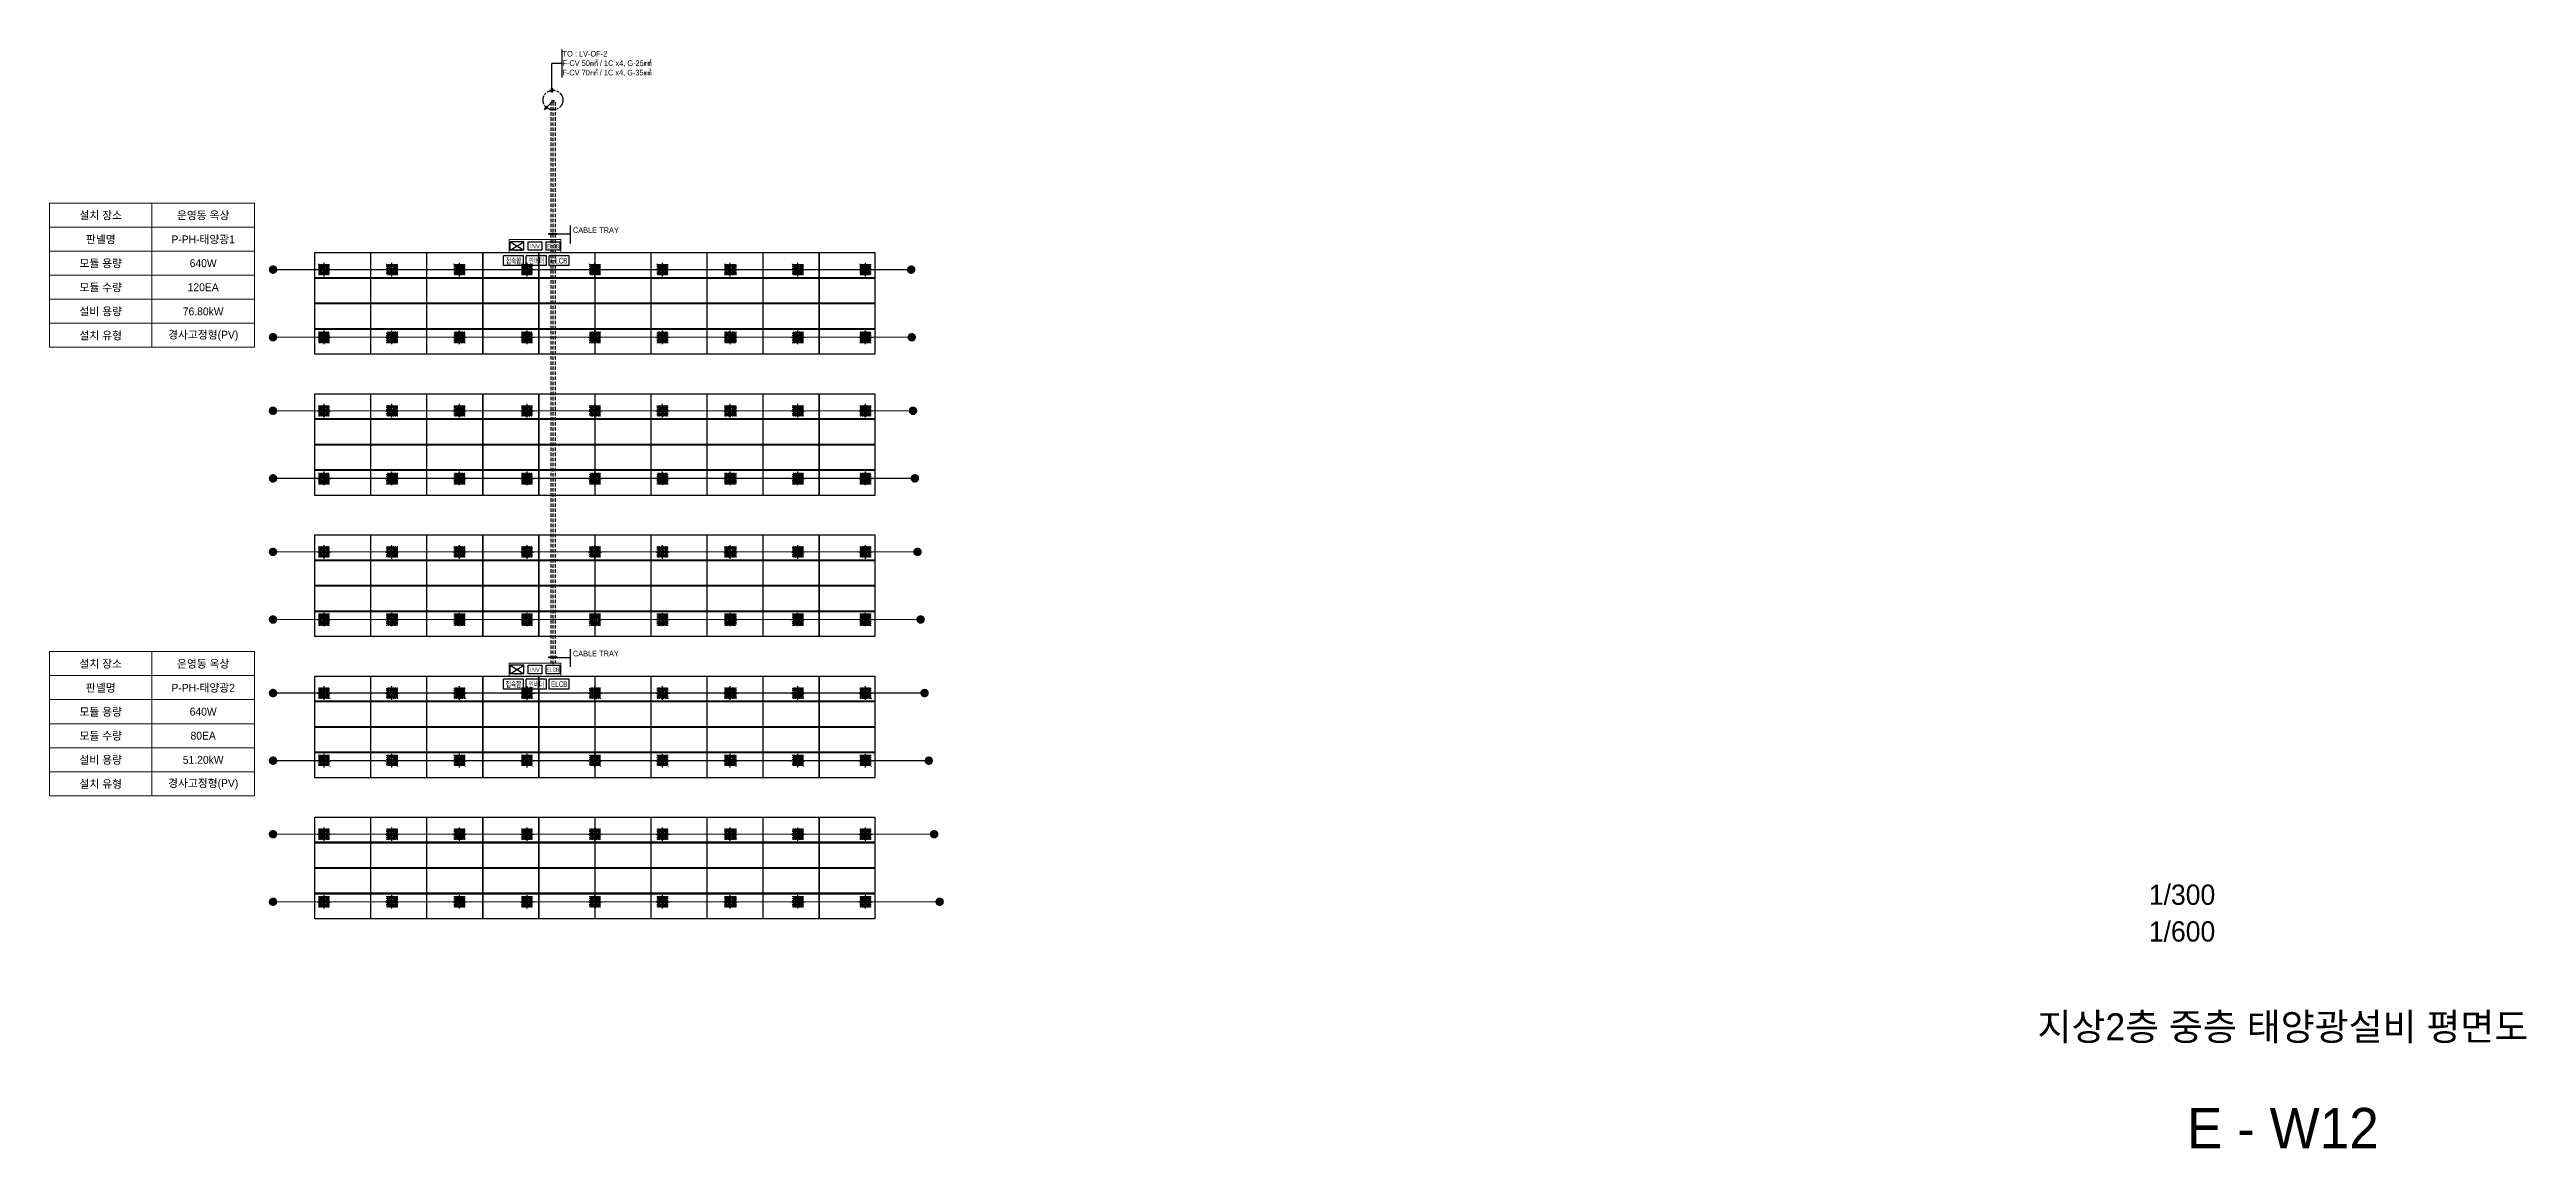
# Model space of a CAD drawing. Header units: millimetres. Extents: x 37541 to 999880, y 4425 to 1416340.
# Drawn here: x 134246 to 244047, y 33790 to 82544 of the extents above; entities that cross this region are included whole.
import ezdxf
from ezdxf.enums import TextEntityAlignment as Align

# ---------------------------------------------------------------- set-up
doc = ezdxf.new("R2010")
doc.units = ezdxf.units.MM
doc.header["$LTSCALE"] = 150
for name, pattern in [('C2', [18.5, 13.5, -2, 1, -2]), ('CENTER', [23.9, 20.4, -1.4, 0.7, -1.4]), ('CENTERX2', [4, 2.5, -0.5, 0.5, -0.5]), ('DASHEDX2', [1.5, 1, -0.5])]:
    doc.linetypes.add(name, pattern=pattern)
doc.layers.get('0').update_dxf_attribs({"lineweight": 0})
for name, color, linetype in [('------99 Grounding and Lightning', 3, 'Continuous'), ('-----09 E-WIRE-GV', 2, 'Continuous'), ('-----20 태양광', 3, 'Continuous'), ('-----41 Drawing Title', 2, 'Continuous'), ('-----42 Drawing Number', 2, 'Continuous'), ('-----43 Drawing Scale', 3, 'Continuous'), ('1', 1, 'Continuous'), ('2', 2, 'Continuous'), ('DEVICE', 4, 'Continuous'), ('ELTEXT', 2, 'Continuous'), ('WIRING', 1, 'Continuous'), ('전력', 3, 'DASHEDX2'), ('태양광', 3, 'Continuous'), ('트레이', 140, 'Continuous')]:
    doc.layers.add(name, color=color, linetype=linetype)
doc.styles.add('ELEC', font='')
doc.styles.get('ELEC').set_extended_font_data('Dotum')

msp = doc.modelspace()

# ---------------------------------------------------------------- texts
at = {"layer": '-----41 Drawing Title', "style": 'ELEC'}
msp.add_text('지상2층 중층 태양광설비 평면도', height=1200, dxfattribs=at).set_placement((233250, 39190), align=Align.MIDDLE_CENTER)
at = {"layer": '-----42 Drawing Number', "style": 'ELEC'}
msp.add_text('E - W12', height=1800, dxfattribs=at).set_placement((233250, 34690), align=Align.MIDDLE_CENTER)
at = {"layer": '-----43 Drawing Scale', "style": 'ELEC'}
for s, p in [('1/300', (228779.023, 45050)), ('1/600', (228779.023, 43420))]:
    msp.add_text(s, height=900, dxfattribs=at).set_placement(p, align=Align.MIDDLE_CENTER)
at = {"layer": 'DEVICE', "color": 2, "style": 'ELEC'}
for p in [(155763.906, 73818.169), (155763.906, 55033.956)]:
    msp.add_text('INV', height=187.5, dxfattribs=at).set_placement(p, align=Align.MIDDLE)
at = {"layer": 'DEVICE', "color": 2, "style": 'ELEC', "width": 0.7}
for p in [(156563.571, 73818.169), (156563.571, 55033.956)]:
    msp.add_text('ELCB', height=187.5, dxfattribs=at).set_placement(p, align=Align.MIDDLE)
at = {"layer": 'ELTEXT', "color": 2, "style": 'ELEC'}
for s, p in [('TO : LV-OF-2', (156988.777, 82230.576, 45078.983)), ('F-CV 70㎟ / 1C x4, G-35㎟', (156978.694, 81393.581, 45078.983)), ('F-CV 50㎟ / 1C x4, G-25㎟', (156983.735, 81812.079, 45078.983)), ('CABLE TRAY', (157448.038, 74407.024)), ('CABLE TRAY', (157448.038, 55622.811))]:
    msp.add_text(s, height=250, dxfattribs=at).set_placement(p)
at = {"layer": 'ELTEXT', "color": 2, "style": 'ELEC', "width": 0.7}
for s, p in [('접속함', (154815.688, 73175.937)), ('인버터', (155828.755, 73175.937)), ('ELCB', (156841.823, 73175.937)), ('접속함', (154815.688, 54391.724)), ('인버터', (155828.755, 54391.724)), ('ELCB', (156841.823, 54391.724))]:
    msp.add_text(s, height=250, dxfattribs=at).set_placement(p, align=Align.MIDDLE)

# ---------------------------------------------------------------- blocks, each defined once
blk = doc.blocks.new('*U20')
blk.add_lwpolyline([(-1232, -558), (-1232, 558), (1232, 558), (1232, -558)], close=True)
blk = doc.blocks.new('*U24')
at = {"layer": '-----20 태양광'}
for p in [(0, 3395), (2485, 3395), (4970, 3395), (7455, 3395), (9940, 3395), (12425, 3395), (14910, 3395), (17395, 3395), (19880, 3395), (22365, 3395), (0, 2263), (2485, 2263), (4970, 2263), (7455, 2263), (9940, 2263), (12425, 2263), (14910, 2263), (17395, 2263), (19880, 2263), (22365, 2263), (0, 1132), (2485, 1132), (4970, 1132), (7455, 1132), (9940, 1132), (12425, 1132), (14910, 1132), (17395, 1132), (19880, 1132), (22365, 1132), (0, 0), (2485, 0), (4970, 0), (7455, 0), (9940, 0), (12425, 0), (14910, 0), (17395, 0), (19880, 0), (22365, 0)]:
    blk.add_blockref('*U20', p, dxfattribs=at)
blk = doc.blocks.new('G$CF06C846F')
at = {"linetype": 'CENTER', "ltscale": 5}
for p, q in [((0, 29), (58, 29)), ((29, 58), (29, 0))]:
    blk.add_line(p, q, dxfattribs=at)
blk.add_lwpolyline([(14, 20), (29, 12), (44, 20), (44, 38), (29, 46), (14, 38)], close=True)
for radius in [15, 10]:
    blk.add_circle((29, 29), radius)
blk = doc.blocks.new('G$CCACB8904')
h = blk.add_hatch()
h.set_pattern_fill('AR-CONC', color=256, scale=0.5)
h.paths.add_polyline_path([(300, 500), (300, 450), (450, 450), (450, 300), (500, 300), (500, 500)])
h.paths.add_polyline_path([(500, 300), (450, 300), (450, 150), (300, 150), (300, 100), (500, 100)])
h.paths.add_polyline_path([(300, 100), (300, 150), (150, 150), (150, 300), (100, 300), (100, 100)])
h.paths.add_polyline_path([(100, 300), (150, 300), (150, 450), (300, 450), (300, 500), (100, 500)])
at = {"linetype": 'CENTER', "ltscale": 50}
for p, q in [((0, 300), (600, 300)), ((300, 600), (300, 0))]:
    blk.add_line(p, q, dxfattribs=at)
for p, q in [((250, 304.5), (185, 304.5)), ((185, 295.5), (185, 304.5)), ((250, 295.5), (185, 295.5)), ((230, 295.5), (230, 304.5)), ((295.5, 350), (295.5, 415)), ((295.5, 415), (304.5, 415)), ((295.5, 370), (304.5, 370)), ((295.5, 250), (295.5, 185)), ((304.5, 225), (295.5, 225)), ((304.5, 185), (295.5, 185)), ((304.5, 350), (304.5, 415)), ((304.5, 250), (304.5, 185)), ((350, 304.5), (415, 304.5)), ((350, 295.5), (415, 295.5)), ((370, 304.5), (370, 295.5)), ((415, 304.5), (415, 295.5))]:
    blk.add_line(p, q)
for points in [[(100, 500), (500, 500), (500, 100), (100, 100)], [(150, 150), (450, 150), (450, 450), (150, 450)], [(250, 250), (350, 250), (350, 350), (250, 350)], [(253.2, 253.2), (346.8, 253.2), (346.8, 346.8), (253.2, 346.8)]]:
    blk.add_lwpolyline(points, close=True)
for p in [(161, 381), (161, 161), (381, 381), (381, 161)]:
    blk.add_blockref('G$CF06C846F', p)
blk = doc.blocks.new('*U32')
blk.add_blockref('G$CCACB8904', (-300, -300))
blk = doc.blocks.new('*U31')
blk.add_blockref('*U32', (0, 0))
blk = doc.blocks.new('*U15')
blk.add_blockref('*U31', (0, 0))
blk = doc.blocks.new('*U14')
at = {"layer": '-----20 태양광'}
for p in [(0, 3000), (3000, 3000), (6000, 3000), (9000, 3000), (0, 0), (3000, 0), (6000, 0), (9000, 0)]:
    blk.add_blockref('*U15', p, dxfattribs=at)
at = {"layer": '-----20 태양광', "linetype": 'ByBlock', "lineweight": -2}
for p in [(12000, 3000), (15000, 3000), (18000, 3000), (21000, 3000), (24000, 3000), (12000, 0), (15000, 0), (18000, 0), (21000, 0), (24000, 0)]:
    blk.add_blockref('*U15', p, dxfattribs=at)
blk = doc.blocks.new('구조체접속')
h = blk.add_hatch()
h.set_pattern_fill('ANGLE', color=1, scale=200)
h.set_pattern_definition([(0, (0, 0), (0, 55), [40, -15]), (90, (0, 0), (-55, 3e-15), [40, -15])])
h.paths.add_polyline_path([(168, 168), (-168, 168), (-168, -168), (168, -168)])
at = {"color": 1}
for p, q in [((166, 168), (168, 166)), ((-168, -166), (-166, -168))]:
    blk.add_line(p, q, dxfattribs=at)
at = {"color": 1, "const_width": 2}
blk.add_lwpolyline([(168, 168), (-168, 168), (-168, -168), (168, -168)], close=True, dxfattribs=at)
blk = doc.blocks.new('접속점 (본딩)')
h = blk.add_hatch(color=256)
h.dxf.hatch_style = 1
h.paths.add_polyline_path([(125, 0, 1), (-125, 0, 1)])
at = {"const_width": 2}
for points in [[(125, 0, 1), (-125, 0)], [(125, 0, -1), (-125, 0)]]:
    blk.add_lwpolyline(points, format="xyb", dxfattribs=at)
blk = doc.blocks.new('*U22')
blk.add_lwpolyline([(-1232, -558), (-1232, 558), (1232, 558), (1232, -558)], close=True)
blk = doc.blocks.new('*U21')
at = {"layer": '-----20 태양광'}
for p in [(0, 3395), (2485, 3395), (4970, 3395), (7455, 3395), (9940, 3395), (12425, 3395), (14910, 3395), (17395, 3395), (19880, 3395), (22365, 3395), (0, 2263), (2485, 2263), (4970, 2263), (7455, 2263), (9940, 2263), (12425, 2263), (14910, 2263), (17395, 2263), (19880, 2263), (22365, 2263), (0, 1132), (2485, 1132), (4970, 1132), (7455, 1132), (9940, 1132), (12425, 1132), (14910, 1132), (17395, 1132), (19880, 1132), (22365, 1132), (0, 0), (2485, 0), (4970, 0), (7455, 0), (9940, 0), (12425, 0), (14910, 0), (17395, 0), (19880, 0), (22365, 0)]:
    blk.add_blockref('*U22', p, dxfattribs=at)
blk = doc.blocks.new('*U5')
blk.add_lwpolyline([(-1232, -558), (-1232, 558), (1232, 558), (1232, -558)], close=True)
blk = doc.blocks.new('*U23')
at = {"layer": '-----20 태양광'}
for p in [(0, 3395), (2485, 3395), (4970, 3395), (7455, 3395), (9940, 3395), (12425, 3395), (14910, 3395), (17395, 3395), (19880, 3395), (22365, 3395), (0, 2263), (2485, 2263), (4970, 2263), (7455, 2263), (9940, 2263), (12425, 2263), (14910, 2263), (17395, 2263), (19880, 2263), (22365, 2263), (0, 1132), (2485, 1132), (4970, 1132), (7455, 1132), (9940, 1132), (12425, 1132), (14910, 1132), (17395, 1132), (19880, 1132), (22365, 1132), (0, 0), (2485, 0), (4970, 0), (7455, 0), (9940, 0), (12425, 0), (14910, 0), (17395, 0), (19880, 0), (22365, 0)]:
    blk.add_blockref('*U5', p, dxfattribs=at)
blk = doc.blocks.new('*U7')
blk.add_lwpolyline([(-1232, -558), (-1232, 558), (1232, 558), (1232, -558)], close=True)
blk = doc.blocks.new('*U6')
at = {"layer": '-----20 태양광'}
for p in [(0, 3395), (2485, 3395), (4970, 3395), (7455, 3395), (9940, 3395), (12425, 3395), (14910, 3395), (17395, 3395), (19880, 3395), (22365, 3395), (0, 2263), (2485, 2263), (4970, 2263), (7455, 2263), (9940, 2263), (12425, 2263), (14910, 2263), (17395, 2263), (19880, 2263), (22365, 2263), (0, 1132), (2485, 1132), (4970, 1132), (7455, 1132), (9940, 1132), (12425, 1132), (14910, 1132), (17395, 1132), (19880, 1132), (22365, 1132), (0, 0), (2485, 0), (4970, 0), (7455, 0), (9940, 0), (12425, 0), (14910, 0), (17395, 0), (19880, 0), (22365, 0)]:
    blk.add_blockref('*U7', p, dxfattribs=at)
blk = doc.blocks.new('*U9')
blk.add_lwpolyline([(-1232, -558), (-1232, 558), (1232, 558), (1232, -558)], close=True)
blk = doc.blocks.new('*U8')
at = {"layer": '-----20 태양광'}
for p in [(0, 3395), (2485, 3395), (4970, 3395), (7455, 3395), (9940, 3395), (12425, 3395), (14910, 3395), (17395, 3395), (19880, 3395), (22365, 3395), (0, 2263), (2485, 2263), (4970, 2263), (7455, 2263), (9940, 2263), (12425, 2263), (14910, 2263), (17395, 2263), (19880, 2263), (22365, 2263), (0, 1132), (2485, 1132), (4970, 1132), (7455, 1132), (9940, 1132), (12425, 1132), (14910, 1132), (17395, 1132), (19880, 1132), (22365, 1132), (0, 0), (2485, 0), (4970, 0), (7455, 0), (9940, 0), (12425, 0), (14910, 0), (17395, 0), (19880, 0), (22365, 0)]:
    blk.add_blockref('*U9', p, dxfattribs=at)
blk = doc.blocks.new('*U34')
blk.add_blockref('G$CCACB8904', (-300, -300))
blk = doc.blocks.new('*U33')
blk.add_blockref('*U34', (0, 0))
blk = doc.blocks.new('*U17')
blk.add_blockref('*U33', (0, 0))
blk = doc.blocks.new('*U16')
at = {"layer": '-----20 태양광'}
for p in [(0, 3000), (3000, 3000), (6000, 3000), (9000, 3000), (0, 0), (3000, 0), (6000, 0), (9000, 0)]:
    blk.add_blockref('*U17', p, dxfattribs=at)
at = {"layer": '-----20 태양광', "linetype": 'ByBlock', "lineweight": -2}
for p in [(12000, 3000), (15000, 3000), (18000, 3000), (21000, 3000), (24000, 3000), (12000, 0), (15000, 0), (18000, 0), (21000, 0), (24000, 0)]:
    blk.add_blockref('*U17', p, dxfattribs=at)
blk = doc.blocks.new('*U26')
blk.add_blockref('G$CCACB8904', (-300, -300))
blk = doc.blocks.new('*U25')
blk.add_blockref('*U26', (0, 0))
blk = doc.blocks.new('*U19')
blk.add_blockref('*U25', (0, 0))
blk = doc.blocks.new('*U18')
at = {"layer": '-----20 태양광'}
for p in [(0, 3000), (3000, 3000), (6000, 3000), (9000, 3000), (0, 0), (3000, 0), (6000, 0), (9000, 0)]:
    blk.add_blockref('*U19', p, dxfattribs=at)
at = {"layer": '-----20 태양광', "linetype": 'ByBlock', "lineweight": -2}
for p in [(12000, 3000), (15000, 3000), (18000, 3000), (21000, 3000), (24000, 3000), (12000, 0), (15000, 0), (18000, 0), (21000, 0), (24000, 0)]:
    blk.add_blockref('*U19', p, dxfattribs=at)
blk = doc.blocks.new('*U28')
blk.add_blockref('G$CCACB8904', (-300, -300))
blk = doc.blocks.new('*U27')
blk.add_blockref('*U28', (0, 0))
blk = doc.blocks.new('*U11')
blk.add_blockref('*U27', (0, 0))
blk = doc.blocks.new('*U10')
at = {"layer": '-----20 태양광'}
for p in [(0, 3000), (3000, 3000), (6000, 3000), (9000, 3000), (0, 0), (3000, 0), (6000, 0), (9000, 0)]:
    blk.add_blockref('*U11', p, dxfattribs=at)
at = {"layer": '-----20 태양광', "linetype": 'ByBlock', "lineweight": -2}
for p in [(12000, 3000), (15000, 3000), (18000, 3000), (21000, 3000), (24000, 3000), (12000, 0), (15000, 0), (18000, 0), (21000, 0), (24000, 0)]:
    blk.add_blockref('*U11', p, dxfattribs=at)
blk = doc.blocks.new('*U30')
blk.add_blockref('G$CCACB8904', (-300, -300))
blk = doc.blocks.new('*U29')
blk.add_blockref('*U30', (0, 0))
blk = doc.blocks.new('*U13')
blk.add_blockref('*U29', (0, 0))
blk = doc.blocks.new('*U12')
at = {"layer": '-----20 태양광'}
for p in [(0, 3000), (3000, 3000), (6000, 3000), (9000, 3000), (0, 0), (3000, 0), (6000, 0), (9000, 0)]:
    blk.add_blockref('*U13', p, dxfattribs=at)
at = {"layer": '-----20 태양광', "linetype": 'ByBlock', "lineweight": -2}
for p in [(12000, 3000), (15000, 3000), (18000, 3000), (21000, 3000), (24000, 3000), (12000, 0), (15000, 0), (18000, 0), (21000, 0), (24000, 0)]:
    blk.add_blockref('*U13', p, dxfattribs=at)
blk = doc.blocks.new('LBOX2')
at = {"layer": 'DEVICE'}
for p, q in [((300, 375), (-300, 375)), ((-300, 375), (300, 0)), ((-300, 0), (300, 375)), ((-300, 0), (-300, 375)), ((300, 0), (-300, 0)), ((300, 0), (300, 375))]:
    blk.add_line(p, q, dxfattribs=at)
blk = doc.blocks.new('DN')
at = {"layer": 'WIRING', "color": 4}
for p, q in [((-53, -53), (-619, -619)), ((-619, -619), (-442, -371)), ((-619, -619), (-371, -442)), ((-424, -389), (-530, -495)), ((-389, -424), (-495, -530)), ((-371, -442), (-442, -371))]:
    blk.add_line(p, q, dxfattribs=at)
blk.add_circle((0, 0), 75, dxfattribs=at)

# ---------------------------------------------------------------- linework, layer by layer
at = {"layer": '-----09 E-WIRE-GV', "color": 4, "linetype": 'C2', "ltscale": 0.1, "const_width": 50}
for points in [[(144153.571, 72779.005), (146170.513, 72779.005)], [(149170.676, 72779.005), (146674.713, 72779.005)], [(152170.676, 72779.005), (149674.713, 72779.005)], [(155170.676, 72779.005), (152674.713, 72779.005)], [(158170.676, 72779.005), (155674.713, 72779.005)], [(161170.676, 72779.005), (158674.713, 72779.005)], [(164170.676, 72779.005), (161674.713, 72779.005)], [(167170.676, 72779.005), (164674.713, 72779.005)], [(170170.676, 72779.005), (167674.713, 72779.005)], [(172442.932, 72779.005), (170674.713, 72779.005)], [(144153.571, 69779.005), (146170.513, 69779.005)], [(149170.676, 69779.005), (146674.713, 69779.005)], [(152170.676, 69779.005), (149674.713, 69779.005)], [(155170.676, 69779.005), (152674.713, 69779.005)], [(158170.676, 69779.005), (155674.713, 69779.005)], [(161170.676, 69779.005), (158674.713, 69779.005)], [(164170.676, 69779.005), (161674.713, 69779.005)], [(167170.676, 69779.005), (164674.713, 69779.005)], [(170170.676, 69779.005), (167674.713, 69779.005)], [(172468.796, 69779.005), (170674.713, 69779.005)], [(144153.571, 66517.601), (146170.513, 66517.601)], [(149170.676, 66517.601), (146674.713, 66517.601)], [(152170.676, 66517.601), (149674.713, 66517.601)], [(155170.676, 66517.601), (152674.713, 66517.601)], [(158170.676, 66517.601), (155674.713, 66517.601)], [(161170.676, 66517.601), (158674.713, 66517.601)], [(164170.676, 66517.601), (161674.713, 66517.601)], [(167170.676, 66517.601), (164674.713, 66517.601)], [(170170.676, 66517.601), (167674.713, 66517.601)], [(172526.521, 66517.601), (170674.713, 66517.601)], [(144153.571, 63517.601), (146170.513, 63517.601)], [(149170.676, 63517.601), (146674.713, 63517.601)], [(152170.676, 63517.601), (149674.713, 63517.601)], [(155170.676, 63517.601), (152674.713, 63517.601)], [(158170.676, 63517.601), (155674.713, 63517.601)], [(161170.676, 63517.601), (158674.713, 63517.601)], [(164170.676, 63517.601), (161674.713, 63517.601)], [(167170.676, 63517.601), (164674.713, 63517.601)], [(170170.676, 63517.601), (167674.713, 63517.601)], [(172606.866, 63517.601), (170674.713, 63517.601)], [(144153.571, 60256.196), (146170.513, 60256.196)], [(149170.676, 60256.196), (146674.713, 60256.196)], [(152170.676, 60256.196), (149674.713, 60256.196)], [(155170.676, 60256.196), (152674.713, 60256.196)], [(158170.676, 60256.196), (155674.713, 60256.196)], [(161170.676, 60256.196), (158674.713, 60256.196)], [(164170.676, 60256.196), (161674.713, 60256.196)], [(167170.676, 60256.196), (164674.713, 60256.196)], [(170170.676, 60256.196), (167674.713, 60256.196)], [(172723.854, 60256.196), (170674.713, 60256.196)], [(144153.571, 57256.196), (146170.513, 57256.196)], [(149170.676, 57256.196), (146674.713, 57256.196)], [(152170.676, 57256.196), (149674.713, 57256.196)], [(155170.676, 57256.196), (152674.713, 57256.196)], [(158170.676, 57256.196), (155674.713, 57256.196)], [(161170.676, 57256.196), (158674.713, 57256.196)], [(164170.676, 57256.196), (161674.713, 57256.196)], [(167170.676, 57256.196), (164674.713, 57256.196)], [(170170.676, 57256.196), (167674.713, 57256.196)], [(172858.759, 57256.196), (170674.713, 57256.196)], [(144153.571, 53994.792), (146170.513, 53994.792)], [(149170.676, 53994.792), (146674.713, 53994.792)], [(152170.676, 53994.792), (149674.713, 53994.792)], [(155170.676, 53994.792), (152674.713, 53994.792)], [(158170.676, 53994.792), (155674.713, 53994.792)], [(161170.676, 53994.792), (158674.713, 53994.792)], [(164170.676, 53994.792), (161674.713, 53994.792)], [(167170.676, 53994.792), (164674.713, 53994.792)], [(170170.676, 53994.792), (167674.713, 53994.792)], [(173035.126, 53994.792), (170674.713, 53994.792)], [(144153.571, 50994.792), (146170.513, 50994.792)], [(149170.676, 50994.792), (146674.713, 50994.792)], [(152170.676, 50994.792), (149674.713, 50994.792)], [(155170.676, 50994.792), (152674.713, 50994.792)], [(158170.676, 50994.792), (155674.713, 50994.792)], [(161170.676, 50994.792), (158674.713, 50994.792)], [(164170.676, 50994.792), (161674.713, 50994.792)], [(167170.676, 50994.792), (164674.713, 50994.792)], [(170170.676, 50994.792), (167674.713, 50994.792)], [(173224.725, 50994.792), (170674.713, 50994.792)], [(144153.571, 47733.388), (146170.513, 47733.388)], [(149170.676, 47733.388), (146674.713, 47733.388)], [(152170.676, 47733.388), (149674.713, 47733.388)], [(155170.676, 47733.388), (152674.713, 47733.388)], [(158170.676, 47733.388), (155674.713, 47733.388)], [(161170.676, 47733.388), (158674.713, 47733.388)], [(164170.676, 47733.388), (161674.713, 47733.388)], [(167170.676, 47733.388), (164674.713, 47733.388)], [(170170.676, 47733.388), (167674.713, 47733.388)], [(173460.647, 47733.388), (170674.713, 47733.388)], [(144153.571, 44733.388), (146170.513, 44733.388)], [(149170.676, 44733.388), (146674.713, 44733.388)], [(152170.676, 44733.388), (149674.713, 44733.388)], [(155170.676, 44733.388), (152674.713, 44733.388)], [(158170.676, 44733.388), (155674.713, 44733.388)], [(161170.676, 44733.388), (158674.713, 44733.388)], [(164170.676, 44733.388), (161674.713, 44733.388)], [(167170.676, 44733.388), (164674.713, 44733.388)], [(170170.676, 44733.388), (167674.713, 44733.388)], [(173705.128, 44733.388), (170674.713, 44733.388)]]:
    msp.add_lwpolyline(points, dxfattribs=at)
at = {"elevation": 0}
for points in [[(154614.241, 74109.707), (156913.571, 74109.707), (156913.571, 73534.707), (154614.241, 73534.707)], [(154614.241, 55325.494), (156913.571, 55325.494), (156913.571, 54750.494), (154614.241, 54750.494)]]:
    msp.add_lwpolyline(points, close=True, dxfattribs=at)
at = {"layer": 'DEVICE'}
for p, q in [((155463.906, 74009.707), (156063.906, 74009.707)), ((155463.906, 73634.707), (155463.906, 74009.707)), ((156063.906, 73634.707), (155463.906, 73634.707)), ((156063.906, 74009.707), (156063.906, 73634.707)), ((156263.571, 74009.707), (156863.571, 74009.707)), ((156263.571, 73634.707), (156263.571, 74009.707)), ((156863.571, 73634.707), (156263.571, 73634.707)), ((156863.571, 74009.707), (156863.571, 73634.707)), ((155463.906, 55225.494), (156063.906, 55225.494)), ((155463.906, 54850.494), (155463.906, 55225.494)), ((156063.906, 55225.494), (156063.906, 54850.494)), ((156263.571, 55225.494), (156863.571, 55225.494)), ((156263.571, 54850.494), (156263.571, 55225.494)), ((156863.571, 55225.494), (156863.571, 54850.494)), ((156063.906, 54850.494), (155463.906, 54850.494)), ((156863.571, 54850.494), (156263.571, 54850.494))]:
    msp.add_line(p, q, dxfattribs=at)
at = {"layer": 'ELTEXT', "color": 1}
for p, q in [((155259.119, 73389.555), (154363.119, 73389.555)), ((154363.119, 72957.555), (154363.119, 73389.555)), ((155259.119, 72957.555), (154363.119, 72957.555)), ((155259.119, 72957.555), (155259.119, 73389.555)), ((156272.187, 73389.555), (155376.187, 73389.555)), ((155376.187, 72957.555), (155376.187, 73389.555)), ((156272.187, 72957.555), (155376.187, 72957.555)), ((156272.187, 72957.555), (156272.187, 73389.555)), ((157285.255, 73389.555), (156389.255, 73389.555)), ((156389.255, 72957.555), (156389.255, 73389.555)), ((157285.255, 72957.555), (156389.255, 72957.555)), ((157285.255, 72957.555), (157285.255, 73389.555)), ((155259.119, 54605.342), (154363.119, 54605.342)), ((154363.119, 54173.342), (154363.119, 54605.342)), ((155259.119, 54173.342), (154363.119, 54173.342)), ((155259.119, 54173.342), (155259.119, 54605.342)), ((156272.187, 54605.342), (155376.187, 54605.342)), ((155376.187, 54173.342), (155376.187, 54605.342)), ((156272.187, 54173.342), (155376.187, 54173.342)), ((156272.187, 54173.342), (156272.187, 54605.342)), ((157285.255, 54605.342), (156389.255, 54605.342)), ((156389.255, 54173.342), (156389.255, 54605.342)), ((157285.255, 54173.342), (156389.255, 54173.342)), ((157285.255, 54173.342), (157285.255, 54605.342))]:
    msp.add_line(p, q, dxfattribs=at)
at = {"layer": '전력', "elevation": 0}
for points in [[(156563.571, 80206.18), (156563.571, 74009.707)], [(156563.571, 74104.707), (156563.571, 55225.494)]]:
    msp.add_lwpolyline(points, dxfattribs=at)
at = {"layer": '태양광', "color": 1, "linetype": 'Continuous'}
for p, q in [((156962.644, 82543.909), (156957.602, 81298.277)), ((156515.279, 80831.297), (156515.279, 81921.093)), ((156960.123, 81921.093), (156515.279, 81921.093)), ((157344.73, 73939.6), (157344.73, 74731.819)), ((156745.286, 74363.113), (157344.73, 74363.113)), ((156745.286, 55578.9), (157344.73, 55578.9)), ((157344.73, 55155.387), (157344.73, 55947.606))]:
    msp.add_line(p, q, dxfattribs=at)
at = {"layer": '태양광', "color": 1, "linetype": 'Continuous', "elevation": 0}
for points in [[(156535.014, 80831.297), (156535.014, 80649.668), (156495.543, 80649.668), (156495.543, 80831.297)], [(156384.589, 74383.145), (156745.286, 74383.145), (156745.286, 74343.081), (156384.589, 74343.081)], [(156384.589, 55598.933), (156745.286, 55598.933), (156745.286, 55558.868), (156384.589, 55558.868)]]:
    msp.add_lwpolyline(points, close=True, dxfattribs=at)
at = {"layer": '태양광', "color": 1, "linetype": 'CENTERX2'}
msp.add_circle((156563.571, 80301.18), 439.303, dxfattribs=at)
at = {"layer": '트레이', "linetype": 'DASHEDX2'}
for p, q in [((156463.571, 80211.18), (156463.571, 74109.707)), ((156663.571, 80211.18), (156663.571, 74109.707)), ((154864.241, 73634.707), (155164.241, 73634.707)), ((156463.571, 74109.707), (156463.571, 55325.494)), ((156663.571, 74109.707), (156663.571, 55325.494)), ((154864.241, 54850.494), (155164.241, 54850.494))]:
    msp.add_line(p, q, dxfattribs=at)

# ---------------------------------------------------------------- block references
at = {"layer": '------99 Grounding and Lightning', "xscale": 1.5, "yscale": 1.5, "zscale": 1.5}
for name, p, rotation in [('접속점 (본딩)', (144153.571, 72779.005), 270), ('구조체접속', (146422.613, 72779.005), 270), ('구조체접속', (149422.613, 72779.005), 270), ('구조체접속', (152422.613, 72779.005), 270), ('구조체접속', (155422.613, 72779.005), 270), ('구조체접속', (158422.613, 72779.005), 270), ('구조체접속', (161422.613, 72779.005), 270), ('구조체접속', (164422.613, 72779.005), 270), ('구조체접속', (167422.613, 72779.005), 270), ('구조체접속', (170422.613, 72779.005), 270), ('접속점 (본딩)', (172442.932, 72779.005), 89.99999999999999), ('접속점 (본딩)', (144153.571, 69779.005), 270), ('구조체접속', (146422.613, 69779.005), 270), ('구조체접속', (149422.613, 69779.005), 270), ('구조체접속', (152422.613, 69779.005), 270), ('구조체접속', (155422.613, 69779.005), 270), ('구조체접속', (158422.613, 69779.005), 270), ('구조체접속', (161422.613, 69779.005), 270), ('구조체접속', (164422.613, 69779.005), 270), ('구조체접속', (167422.613, 69779.005), 270), ('구조체접속', (170422.613, 69779.005), 270), ('접속점 (본딩)', (172468.796, 69779.005), 89.99999999999999), ('접속점 (본딩)', (144153.571, 66517.601), 270), ('구조체접속', (146422.613, 66517.601), 270), ('구조체접속', (149422.613, 66517.601), 270), ('구조체접속', (152422.613, 66517.601), 270), ('구조체접속', (155422.613, 66517.601), 270), ('구조체접속', (158422.613, 66517.601), 270), ('구조체접속', (161422.613, 66517.601), 270), ('구조체접속', (164422.613, 66517.601), 270), ('구조체접속', (167422.613, 66517.601), 270), ('구조체접속', (170422.613, 66517.601), 270), ('접속점 (본딩)', (172526.521, 66517.601), 89.99999999999999), ('접속점 (본딩)', (144153.571, 63517.601), 270), ('구조체접속', (146422.613, 63517.601), 270), ('구조체접속', (149422.613, 63517.601), 270), ('구조체접속', (152422.613, 63517.601), 270), ('구조체접속', (155422.613, 63517.601), 270), ('구조체접속', (158422.613, 63517.601), 270), ('구조체접속', (161422.613, 63517.601), 270), ('구조체접속', (164422.613, 63517.601), 270), ('구조체접속', (167422.613, 63517.601), 270), ('구조체접속', (170422.613, 63517.601), 270), ('접속점 (본딩)', (172606.866, 63517.601), 89.99999999999999), ('접속점 (본딩)', (144153.571, 60256.196), 270), ('구조체접속', (146422.613, 60256.196), 270), ('구조체접속', (149422.613, 60256.196), 270), ('구조체접속', (152422.613, 60256.196), 270), ('구조체접속', (155422.613, 60256.196), 270), ('구조체접속', (158422.613, 60256.196), 270), ('구조체접속', (161422.613, 60256.196), 270), ('구조체접속', (164422.613, 60256.196), 270), ('구조체접속', (167422.613, 60256.196), 270), ('구조체접속', (170422.613, 60256.196), 270), ('접속점 (본딩)', (172723.854, 60256.196), 89.99999999999999), ('접속점 (본딩)', (144153.571, 57256.196), 270), ('구조체접속', (146422.613, 57256.196), 270), ('구조체접속', (149422.613, 57256.196), 270), ('구조체접속', (152422.613, 57256.196), 270), ('구조체접속', (155422.613, 57256.196), 270), ('구조체접속', (158422.613, 57256.196), 270), ('구조체접속', (161422.613, 57256.196), 270), ('구조체접속', (164422.613, 57256.196), 270), ('구조체접속', (167422.613, 57256.196), 270), ('구조체접속', (170422.613, 57256.196), 270), ('접속점 (본딩)', (172858.759, 57256.196), 89.99999999999999), ('접속점 (본딩)', (144153.571, 53994.792), 270), ('구조체접속', (146422.613, 53994.792), 270), ('구조체접속', (149422.613, 53994.792), 270), ('구조체접속', (152422.613, 53994.792), 270), ('구조체접속', (155422.613, 53994.792), 270), ('구조체접속', (158422.613, 53994.792), 270), ('구조체접속', (161422.613, 53994.792), 270), ('구조체접속', (164422.613, 53994.792), 270), ('구조체접속', (167422.613, 53994.792), 270), ('구조체접속', (170422.613, 53994.792), 270), ('접속점 (본딩)', (173035.126, 53994.792), 89.99999999999999), ('접속점 (본딩)', (144153.571, 50994.792), 270), ('구조체접속', (146422.613, 50994.792), 270), ('구조체접속', (149422.613, 50994.792), 270), ('구조체접속', (152422.613, 50994.792), 270), ('구조체접속', (155422.613, 50994.792), 270), ('구조체접속', (158422.613, 50994.792), 270), ('구조체접속', (161422.613, 50994.792), 270), ('구조체접속', (164422.613, 50994.792), 270), ('구조체접속', (167422.613, 50994.792), 270), ('구조체접속', (170422.613, 50994.792), 270), ('접속점 (본딩)', (173224.725, 50994.792), 89.99999999999999), ('접속점 (본딩)', (144153.571, 47733.388), 270), ('구조체접속', (146422.613, 47733.388), 270), ('구조체접속', (149422.613, 47733.388), 270), ('구조체접속', (152422.613, 47733.388), 270), ('구조체접속', (155422.613, 47733.388), 270), ('구조체접속', (158422.613, 47733.388), 270), ('구조체접속', (161422.613, 47733.388), 270), ('구조체접속', (164422.613, 47733.388), 270), ('구조체접속', (167422.613, 47733.388), 270), ('구조체접속', (170422.613, 47733.388), 270), ('접속점 (본딩)', (173460.647, 47733.388), 89.99999999999999), ('접속점 (본딩)', (144153.571, 44733.388), 270), ('구조체접속', (146422.613, 44733.388), 270), ('구조체접속', (149422.613, 44733.388), 270), ('구조체접속', (152422.613, 44733.388), 270), ('구조체접속', (155422.613, 44733.388), 270), ('구조체접속', (158422.613, 44733.388), 270), ('구조체접속', (161422.613, 44733.388), 270), ('구조체접속', (164422.613, 44733.388), 270), ('구조체접속', (167422.613, 44733.388), 270), ('구조체접속', (170422.613, 44733.388), 270), ('접속점 (본딩)', (173705.128, 44733.388), 89.99999999999999)]:
    msp.add_blockref(name, p, dxfattribs=dict(at, rotation=rotation))
at = {"layer": '-----20 태양광'}
for name, p in [('*U8', (147240.113, 69581.689)), ('*U6', (147240.113, 63320.284)), ('*U23', (147240.113, 57058.88)), ('*U21', (147240.113, 50797.476)), ('*U24', (147240.113, 44536.071))]:
    msp.add_blockref(name, p, dxfattribs=at)
at = {"layer": '-----20 태양광', "xscale": -1, "rotation": 180}
for name, p in [('*U12', (146422.613, 72779.005)), ('*U10', (146422.613, 66517.601)), ('*U18', (146422.613, 60256.196)), ('*U16', (146422.613, 53994.792)), ('*U14', (146422.613, 47733.388))]:
    msp.add_blockref(name, p, dxfattribs=at)
for p in [(154964.241, 73634.707), (154964.241, 54850.494)]:
    msp.add_blockref('LBOX2', p)
at = {"layer": '전력', "xscale": 0.6, "yscale": 0.6, "zscale": 0.6}
msp.add_blockref('DN', (156563.571, 80251.18), dxfattribs=at)

msp.set_redraw_order([(e.dxf.handle, doc.entitydb.next_handle()) for e in msp.query("TEXT MTEXT ATTDEF DIMENSION ARC_DIMENSION")])  # texts and dimensions are drawn at this point

# ---------------------------------------------------------------- wipeouts: each hides what was drawn before it
at = {"color": 1, "linetype": 'ByBlock', "lineweight": 5}
for points in [[(134246.373, 75728.497), (138786.641, 75728.497), (138786.641, 74662.707), (134246.373, 74662.707)], [(134246.373, 73596.917), (138786.641, 73596.917), (138786.641, 72531.127), (134246.373, 72531.127)], [(134246.373, 71465.338), (138786.641, 71465.338), (138786.641, 70399.548), (134246.373, 70399.548)], [(134246.373, 55833.758), (138786.641, 55833.758), (138786.641, 54767.968), (134246.373, 54767.968)], [(134246.373, 53702.178), (138786.641, 53702.178), (138786.641, 52636.388), (134246.373, 52636.388)], [(134246.373, 51570.598), (138786.641, 51570.598), (138786.641, 50504.808), (134246.373, 50504.808)]]:
    msp.add_wipeout(points, dxfattribs=at).dxf.layer = '1'

# ---------------------------------------------------------------- next in the draw order: wipeouts: each hides what was drawn before it
for points in [[(138786.641, 75728.497), (143326.909, 75728.497), (143326.909, 74662.707), (138786.641, 74662.707)], [(134246.373, 72531.127), (138786.641, 72531.127), (138786.641, 70399.548), (134246.373, 70399.548)], [(138786.641, 55833.758), (143326.909, 55833.758), (143326.909, 54767.968), (138786.641, 54767.968)], [(134246.373, 52636.388), (138786.641, 52636.388), (138786.641, 50504.808), (134246.373, 50504.808)]]:
    msp.add_wipeout(points, dxfattribs=at).dxf.layer = '1'

# ---------------------------------------------------------------- next in the draw order: wipeouts: each hides what was drawn before it
for points in [[(138786.641, 71465.338), (143326.909, 71465.338), (143326.909, 70399.548), (138786.641, 70399.548)], [(138786.641, 51570.598), (143326.909, 51570.598), (143326.909, 50504.808), (138786.641, 50504.808)]]:
    msp.add_wipeout(points, dxfattribs=at).dxf.layer = '1'

# ---------------------------------------------------------------- next in the draw order: wipeouts: each hides what was drawn before it
for points in [[(138786.641, 72531.127), (143326.909, 72531.127), (143326.909, 70399.548), (138786.641, 70399.548)], [(138786.641, 52636.388), (143326.909, 52636.388), (143326.909, 50504.808), (138786.641, 50504.808)]]:
    msp.add_wipeout(points, dxfattribs=at).dxf.layer = '1'

# ---------------------------------------------------------------- next in the draw order: wipeouts: each hides what was drawn before it
for points in [[(134246.373, 72531.127), (138786.641, 72531.127), (138786.641, 71465.338), (134246.373, 71465.338)], [(134246.373, 70399.548), (138786.641, 70399.548), (138786.641, 69333.758), (134246.373, 69333.758)], [(134246.373, 52636.388), (138786.641, 52636.388), (138786.641, 51570.598), (134246.373, 51570.598)], [(134246.373, 50504.808), (138786.641, 50504.808), (138786.641, 49439.019), (134246.373, 49439.019)]]:
    msp.add_wipeout(points, dxfattribs=at).dxf.layer = '1'

# ---------------------------------------------------------------- next in the draw order: texts
at = {"layer": '2', "linetype": 'ByBlock', "lineweight": 5, "style": 'ELEC'}
for s, p in [('모듈 수량', (136516.507, 71998.232)), ('설비 용량', (136516.507, 70932.443)), ('설치 유형', (136516.507, 69866.653)), ('모듈 수량', (136516.507, 52103.493)), ('설비 용량', (136516.507, 51037.703)), ('설치 유형', (136516.507, 49971.914))]:
    msp.add_text(s, height=350, dxfattribs=at).set_placement(p, align=Align.MIDDLE)

# ---------------------------------------------------------------- next in the draw order: wipeouts: each hides what was drawn before it
at = {"color": 1, "linetype": 'ByBlock', "lineweight": 5}
for points in [[(138786.641, 72531.127), (143326.909, 72531.127), (143326.909, 71465.338), (138786.641, 71465.338)], [(138786.641, 70399.548), (143326.909, 70399.548), (143326.909, 69333.758), (138786.641, 69333.758)], [(138786.641, 52636.388), (143326.909, 52636.388), (143326.909, 51570.598), (138786.641, 51570.598)], [(138786.641, 50504.808), (143326.909, 50504.808), (143326.909, 49439.019), (138786.641, 49439.019)]]:
    msp.add_wipeout(points, dxfattribs=at).dxf.layer = '1'

# ---------------------------------------------------------------- next in the draw order: linework, layer by layer
at = {"layer": '1', "color": 1, "linetype": 'ByBlock', "lineweight": 5}
for points in [[(138786.641, 71465.338), (143326.909, 71465.338), (143326.909, 70399.548), (138786.641, 70399.548)], [(138786.641, 70399.548), (143326.909, 70399.548), (143326.909, 69333.758), (138786.641, 69333.758)]]:
    msp.add_lwpolyline(points, close=True, dxfattribs=at)
at = {"layer": '1', "color": 1, "linetype": 'ByBlock', "lineweight": 5, "elevation": 0}
for points in [[(134246.373, 70399.548), (138786.641, 70399.548), (138786.641, 69333.758), (134246.373, 69333.758)], [(138786.641, 51570.598), (143326.909, 51570.598), (143326.909, 50504.808), (138786.641, 50504.808)], [(134246.373, 50504.808), (138786.641, 50504.808), (138786.641, 49439.019), (134246.373, 49439.019)], [(138786.641, 50504.808), (143326.909, 50504.808), (143326.909, 49439.019), (138786.641, 49439.019)]]:
    msp.add_lwpolyline(points, close=True, dxfattribs=at)

# ---------------------------------------------------------------- next in the draw order: texts
at = {"layer": '2', "linetype": 'ByBlock', "lineweight": 5, "style": 'ELEC'}
for s, p in [('76.80kW', (141056.775, 70932.443)), ('경사고정형(PV)', (141056.775, 69866.653)), ('51.20kW', (141056.775, 51037.703)), ('경사고정형(PV)', (141056.775, 49971.914))]:
    msp.add_text(s, height=350, dxfattribs=at).set_placement(p, align=Align.MIDDLE)

# ---------------------------------------------------------------- next in the draw order: wipeouts: each hides what was drawn before it
at = {"color": 1, "linetype": 'ByBlock', "lineweight": 5}
for points in [[(138786.641, 73596.917), (143326.909, 73596.917), (143326.909, 72531.127), (138786.641, 72531.127)], [(138786.641, 53702.178), (143326.909, 53702.178), (143326.909, 52636.388), (138786.641, 52636.388)]]:
    msp.add_wipeout(points, dxfattribs=at).dxf.layer = '1'

# ---------------------------------------------------------------- next in the draw order: linework, layer by layer
at = {"layer": '1', "color": 1, "linetype": 'ByBlock', "lineweight": 5, "elevation": 0}
for points in [[(134246.373, 72531.127), (138786.641, 72531.127), (138786.641, 70399.548), (134246.373, 70399.548)], [(134246.373, 72531.127), (138786.641, 72531.127), (138786.641, 71465.338), (134246.373, 71465.338)], [(134246.373, 52636.388), (138786.641, 52636.388), (138786.641, 50504.808), (134246.373, 50504.808)], [(134246.373, 52636.388), (138786.641, 52636.388), (138786.641, 51570.598), (134246.373, 51570.598)], [(138786.641, 52636.388), (143326.909, 52636.388), (143326.909, 50504.808), (138786.641, 50504.808)], [(138786.641, 52636.388), (143326.909, 52636.388), (143326.909, 51570.598), (138786.641, 51570.598)]]:
    msp.add_lwpolyline(points, close=True, dxfattribs=at)
at = {"layer": '1', "color": 1, "linetype": 'ByBlock', "lineweight": 5}
for points in [[(138786.641, 72531.127), (143326.909, 72531.127), (143326.909, 70399.548), (138786.641, 70399.548)], [(138786.641, 72531.127), (143326.909, 72531.127), (143326.909, 71465.338), (138786.641, 71465.338)]]:
    msp.add_lwpolyline(points, close=True, dxfattribs=at)

# ---------------------------------------------------------------- next in the draw order: texts
at = {"layer": '2', "linetype": 'ByBlock', "lineweight": 5, "style": 'ELEC'}
for s, p in [('120EA', (141056.775, 71998.232)), ('80EA', (141056.775, 52103.493))]:
    msp.add_text(s, height=350, dxfattribs=at).set_placement(p, align=Align.MIDDLE)

# ---------------------------------------------------------------- next in the draw order: wipeouts: each hides what was drawn before it
at = {"color": 1, "linetype": 'ByBlock', "lineweight": 5}
for points in [[(134246.373, 74662.707), (138786.641, 74662.707), (138786.641, 73596.917), (134246.373, 73596.917)], [(134246.373, 54767.968), (138786.641, 54767.968), (138786.641, 53702.178), (134246.373, 53702.178)]]:
    msp.add_wipeout(points, dxfattribs=at).dxf.layer = '1'

# ---------------------------------------------------------------- next in the draw order: texts
at = {"layer": '2', "linetype": 'ByBlock', "lineweight": 5, "style": 'ELEC'}
for s, p in [('설치 장소', (136516.507, 75195.602)), ('판넬명', (136516.507, 74129.812)), ('모듈 용량', (136516.507, 73064.022)), ('설치 장소', (136516.507, 55300.863)), ('판넬명', (136516.507, 54235.073)), ('모듈 용량', (136516.507, 53169.283))]:
    msp.add_text(s, height=350, dxfattribs=at).set_placement(p, align=Align.MIDDLE)

# ---------------------------------------------------------------- next in the draw order: wipeouts: each hides what was drawn before it
at = {"color": 1, "linetype": 'ByBlock', "lineweight": 5}
for points in [[(138786.641, 74662.707), (143326.909, 74662.707), (143326.909, 73596.917), (138786.641, 73596.917)], [(138786.641, 54767.968), (143326.909, 54767.968), (143326.909, 53702.178), (138786.641, 53702.178)]]:
    msp.add_wipeout(points, dxfattribs=at).dxf.layer = '1'

# ---------------------------------------------------------------- next in the draw order: linework, layer by layer
at = {"layer": '1', "color": 1, "linetype": 'ByBlock', "lineweight": 5, "elevation": 0}
for points in [[(134246.373, 75728.497), (138786.641, 75728.497), (138786.641, 74662.707), (134246.373, 74662.707)], [(138786.641, 75728.497), (143326.909, 75728.497), (143326.909, 74662.707), (138786.641, 74662.707)], [(134246.373, 74662.707), (138786.641, 74662.707), (138786.641, 73596.917), (134246.373, 73596.917)], [(134246.373, 73596.917), (138786.641, 73596.917), (138786.641, 72531.127), (134246.373, 72531.127)], [(138786.641, 74662.707), (143326.909, 74662.707), (143326.909, 73596.917), (138786.641, 73596.917)], [(138786.641, 73596.917), (143326.909, 73596.917), (143326.909, 72531.127), (138786.641, 72531.127)], [(134246.373, 55833.758), (138786.641, 55833.758), (138786.641, 54767.968), (134246.373, 54767.968)], [(138786.641, 55833.758), (143326.909, 55833.758), (143326.909, 54767.968), (138786.641, 54767.968)], [(134246.373, 54767.968), (138786.641, 54767.968), (138786.641, 53702.178), (134246.373, 53702.178)], [(138786.641, 54767.968), (143326.909, 54767.968), (143326.909, 53702.178), (138786.641, 53702.178)], [(134246.373, 53702.178), (138786.641, 53702.178), (138786.641, 52636.388), (134246.373, 52636.388)], [(138786.641, 53702.178), (143326.909, 53702.178), (143326.909, 52636.388), (138786.641, 52636.388)]]:
    msp.add_lwpolyline(points, close=True, dxfattribs=at)

# ---------------------------------------------------------------- next in the draw order: texts
at = {"layer": '2', "linetype": 'ByBlock', "lineweight": 5, "style": 'ELEC'}
for s, p in [('운영동 옥상', (141056.775, 75195.602)), ('P-PH-태양광1', (141056.775, 74129.812)), ('640W', (141056.775, 73064.022)), ('운영동 옥상', (141056.775, 55300.863)), ('P-PH-태양광2', (141056.775, 54235.073)), ('640W', (141056.775, 53169.283))]:
    msp.add_text(s, height=350, dxfattribs=at).set_placement(p, align=Align.MIDDLE)

doc.saveas('drawing.dxf')
